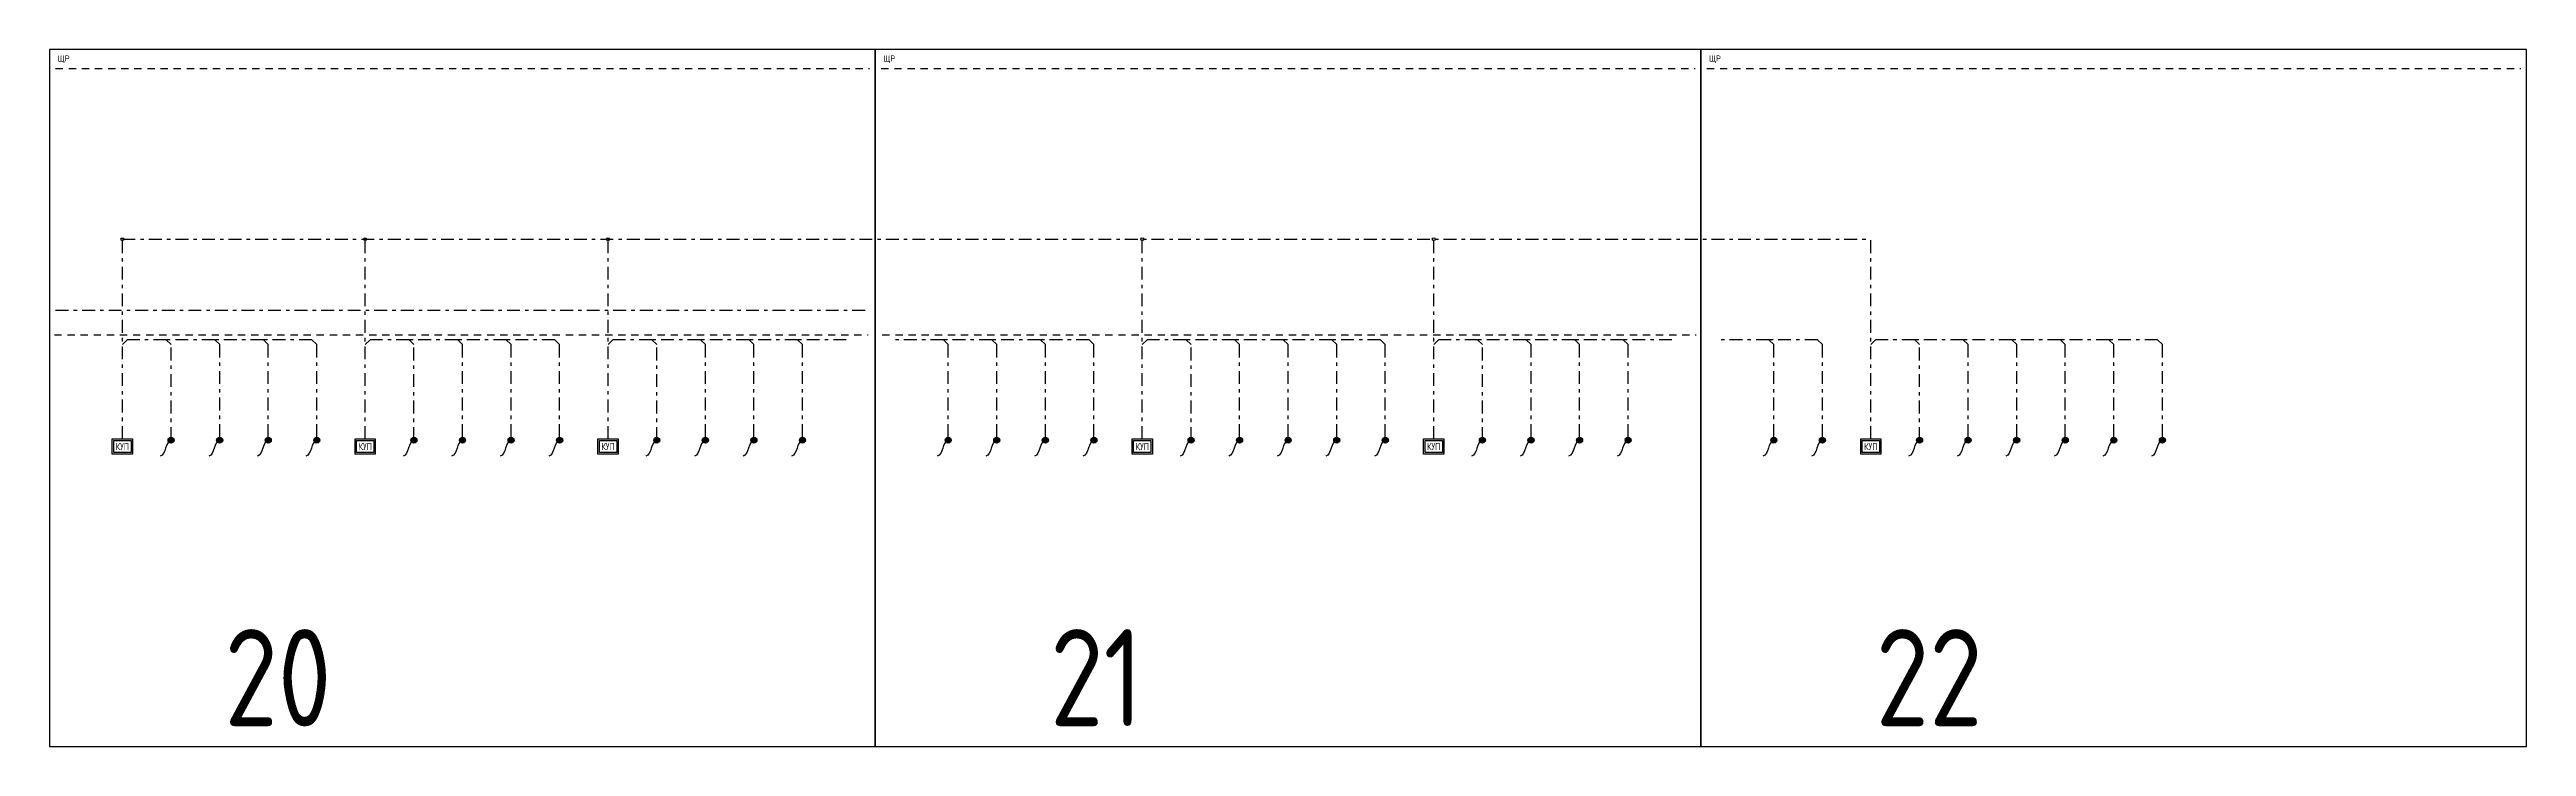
# Model space of a CAD drawing. Header units: millimetres. Extents: x -174 to 283928, y 1291 to 21053.
# Drawn here: x 6515 to 7535, y 1291 to 1578 of the extents above; entities that cross this region are included whole.
import ezdxf
from ezdxf.enums import TextEntityAlignment as Align

# ---------------------------------------------------------------- set-up
doc = ezdxf.new("R2010")
doc.units = ezdxf.units.MM
doc.linetypes.add('JIS_02_0.7', pattern=[1.35, 0.75, -0.6])
doc.linetypes.add('Штрихштриховая', pattern=[10.936111, 5.291667, -2.116667, 1.411111, -2.116667])
doc.layers.add('0_UNC_12 ДСУП. Оборудование', color=104, linetype='Continuous')
doc.layers.add('Нумерация QF', color=7, linetype='Continuous')
doc.styles.add('Unecom', font='GOST2304A.ttf', dxfattribs={"height": 2.5})
doc.styles.add('СПДС1.8', font='isocpeur.ttf', dxfattribs={"width": 0.8, "height": 1.8})

msp = doc.modelspace()

# ---------------------------------------------------------------- texts
at = {"layer": 'Defpoints', "color": 6, "char_height": 40, "attachment_point": 1, "style": 'Unecom'}
for s, insert in [('20', (6587.024, 1339.307)), ('21', (6927.024, 1339.307)), ('22', (7267.024, 1339.307))]:
    msp.add_mtext_dynamic_manual_height_columns(s, width=99.92054, gutter_width=12.5, heights=[0], dxfattribs=dict(at, insert=insert))
at = {"layer": 'Нумерация QF', "char_height": 2.5, "attachment_point": 1, "style": 'Unecom'}
for insert in [(6518.367, 1575.564), (6858.367, 1575.564), (7198.367, 1575.564)]:
    msp.add_mtext_dynamic_manual_height_columns('ЩР', width=13.62236, gutter_width=12.5, heights=[0], dxfattribs=dict(at, insert=insert))

# ---------------------------------------------------------------- blocks, each defined once
blk = doc.blocks.new('*U115')
at = {"color": 0, "linetype": 'ByBlock'}
blk.add_wipeout([(1.88, 2.52), (1.88, -2.48), (-1.87, -2.48), (-1.87, 2.52)], dxfattribs=at)
at = {"color": 0, "linetype": 'ByBlock', "lineweight": -2}
for points in [[(1.88, 2.52), (1.88, -2.48), (-1.87, -2.48), (-1.87, 2.52)], [(1.52, 2.16), (1.52, -2.13), (-1.51, -2.13), (-1.51, 2.16)]]:
    blk.add_lwpolyline(points, close=True, dxfattribs=at)
at = {"color": 0, "linetype": 'ByBlock', "lineweight": -2, "style": 'СПДС1.8', "width": 0.8}
blk.add_text('КУП', height=1.8, rotation=270, dxfattribs=at).set_placement((0.01, 0.02), align=Align.MIDDLE_CENTER)
blk = doc.blocks.new('*U78')
h = blk.add_hatch()
h.set_pattern_fill('ANGLE', color=0)
h.set_pattern_definition([(0, (-2.5674, 3.856), (0, 6.985), [5.08, -1.905]), (90, (-2.5674, 3.856), (-6.985, 4e-16), [5.08, -1.905])])
h.paths.add_polyline_path([(1.2, -1.3, 1), (-1.3, -1.3, 1)])
at = {"linetype": 'ByBlock'}
h = blk.add_hatch(color=0, dxfattribs=at)
h.dxf.hatch_style = 1
h.paths.add_polyline_path([(1.2, -1.3, 1), (-1.3, -1.3, 1)])
at = {"color": 0, "linetype": 'ByBlock'}
blk.add_circle((0, -1.3), 1.25, dxfattribs=at)
at = {"color": 0, "linetype": 'ByBlock', "start_tangent": (-9.510702, -2.8276), "end_tangent": (-11.984182, -3.983771)}
blk.add_spline([(0, -1.3), (-4.5, -7.9)], degree=3, dxfattribs=at)

# ---------------------------------------------------------------- linework, layer by layer
at = {"color": 6}
for points in [[(6855, 1577.99), (6515, 1577.99), (6515, 1290.99), (6855, 1290.99), (6855, 1577.99)], [(7195, 1577.99), (6855, 1577.99), (6855, 1290.99), (7195, 1290.99), (7195, 1577.99)], [(7535, 1577.99), (7195, 1577.99), (7195, 1290.99), (7535, 1290.99), (7535, 1577.99)]]:
    msp.add_lwpolyline(points, dxfattribs=at)
at = {"linetype": 'JIS_02_0.7', "ltscale": 4}
for points in [[(6517.499, 1570.16), (6852.679, 1570.16)], [(6857.499, 1570.16), (7192.679, 1570.16)], [(7197.499, 1570.16), (7532.679, 1570.16)], [(6516.982, 1460.471), (6852.162, 1460.471)], [(6857.939, 1460.471), (7193.119, 1460.471)], [(6857.939, 1460.471), (7193.119, 1460.471)]]:
    msp.add_lwpolyline(points, dxfattribs=at)
at = {"color": 3, "linetype": 'Штрихштриховая'}
for points in [[(6545, 1499.942), (6760.993, 1499.942)], [(6760.993, 1499.942), (7100.993, 1499.942)], [(7100.993, 1499.942), (7265, 1499.942)], [(6517.5, 1470.628), (6852.679, 1470.628)], [(6585.071, 1418.422), (6585.071, 1456.49), (6583.071, 1458.49), (6563.071, 1458.49)], [(6605.071, 1418.422), (6605.071, 1456.49), (6603.071, 1458.49), (6583.071, 1458.49)], [(6625.071, 1418.422), (6625.071, 1456.49), (6623.071, 1458.49), (6603.071, 1458.49)], [(6685.071, 1418.422), (6685.071, 1456.49), (6683.071, 1458.49), (6663.071, 1458.49)], [(6705.071, 1418.422), (6705.071, 1456.49), (6703.071, 1458.49), (6683.071, 1458.49)], [(6725.071, 1418.422), (6725.071, 1456.49), (6723.071, 1458.49), (6703.071, 1458.49)], [(6785.071, 1418.422), (6785.071, 1456.49), (6783.071, 1458.49), (6763.071, 1458.49)], [(6805.071, 1418.422), (6805.071, 1456.49), (6803.071, 1458.49), (6783.071, 1458.49)], [(6825.071, 1418.422), (6825.071, 1456.49), (6823.071, 1458.49), (6803.071, 1458.49)], [(6843.071, 1458.49), (6823.071, 1458.49)], [(6885.071, 1418.422), (6885.071, 1456.49), (6883.071, 1458.49), (6863.071, 1458.49)], [(6905.071, 1418.422), (6905.071, 1456.49), (6903.071, 1458.49), (6883.071, 1458.49)], [(6925.071, 1418.422), (6925.071, 1456.49), (6923.071, 1458.49), (6903.071, 1458.49)], [(6945.071, 1418.422), (6945.071, 1456.49), (6943.071, 1458.49), (6923.071, 1458.49)], [(7005.071, 1418.422), (7005.071, 1456.49), (7003.071, 1458.49), (6983.071, 1458.49)], [(7025.071, 1418.422), (7025.071, 1456.49), (7023.071, 1458.49), (7003.071, 1458.49)], [(7045.071, 1418.422), (7045.071, 1456.49), (7043.071, 1458.49), (7023.071, 1458.49)], [(7065.071, 1418.422), (7065.071, 1456.49), (7063.071, 1458.49), (7043.071, 1458.49)], [(7125.071, 1418.422), (7125.071, 1456.49), (7123.071, 1458.49), (7102.646, 1458.49)], [(7145.071, 1418.422), (7145.071, 1456.49), (7143.071, 1458.49), (7123.071, 1458.49)], [(7165.071, 1418.422), (7165.071, 1456.49), (7163.071, 1458.49), (7143.071, 1458.49)], [(7183.071, 1458.49), (7163.071, 1458.49)], [(7225.071, 1418.422), (7225.071, 1456.49), (7223.071, 1458.49), (7203.071, 1458.49)], [(7245.071, 1418.422), (7245.071, 1456.49), (7243.071, 1458.49), (7223.071, 1458.49)], [(7305.071, 1418.422), (7305.071, 1456.49), (7303.071, 1458.49), (7283.071, 1458.49)], [(7325.071, 1418.422), (7325.071, 1456.49), (7323.071, 1458.49), (7303.071, 1458.49)], [(7345.071, 1418.422), (7345.071, 1456.49), (7343.071, 1458.49), (7323.071, 1458.49)], [(7365.071, 1418.422), (7365.071, 1456.49), (7363.071, 1458.49), (7343.071, 1458.49)], [(7385.071, 1418.422), (7385.071, 1456.49), (7383.071, 1458.49), (7363.071, 1458.49)]]:
    msp.add_lwpolyline(points, dxfattribs=at)
at = {"color": 0, "linetype": 'ByBlock', "lineweight": -3}
for centre in [(6545, 1499.942), (6645, 1499.942), (6745, 1499.942), (6965, 1499.942), (7085, 1499.942)]:
    msp.add_circle(centre, 0.575, dxfattribs=at)

# ---------------------------------------------------------------- block references
at = {"color": 3, "linetype": 'ByBlock'}
for p in [(6565.071, 1418.422), (6585.071, 1418.422), (6605.071, 1418.422), (6625.071, 1418.422), (6665.071, 1418.422), (6685.071, 1418.422), (6705.071, 1418.422), (6725.071, 1418.422), (6765.071, 1418.422), (6785.071, 1418.422), (6805.071, 1418.422), (6825.071, 1418.422), (6885.071, 1418.422), (6905.071, 1418.422), (6925.071, 1418.422), (6945.071, 1418.422), (6985.071, 1418.422), (7005.071, 1418.422), (7025.071, 1418.422), (7045.071, 1418.422), (7045.071, 1418.422), (7065.071, 1418.422), (7065.071, 1418.422), (7105.071, 1418.422), (7125.071, 1418.422), (7125.071, 1418.422), (7145.071, 1418.422), (7145.071, 1418.422), (7165.071, 1418.422), (7165.071, 1418.422), (7225.071, 1418.422), (7225.071, 1418.422), (7245.071, 1418.422), (7245.071, 1418.422), (7285.071, 1418.422), (7305.071, 1418.422), (7325.071, 1418.422), (7345.071, 1418.422), (7365.071, 1418.422), (7365.071, 1418.422), (7385.071, 1418.422), (7385.071, 1418.422)]:
    msp.add_blockref('*U78', p, dxfattribs=at)

msp.set_redraw_order([(e.dxf.handle, doc.entitydb.next_handle()) for e in msp.query("TEXT MTEXT ATTDEF DIMENSION ARC_DIMENSION")])  # texts and dimensions are drawn at this point

# ---------------------------------------------------------------- next in the draw order: block references
at = {"layer": '0_UNC_12 ДСУП. Оборудование', "color": 3, "lineweight": -3, "xscale": 1.659939670992137, "yscale": 1.659939670992137, "zscale": 1.659939670992137, "rotation": 90}
for p in [(6545.026, 1414.487), (6645.026, 1414.487), (6745.026, 1414.487), (6965.026, 1414.487), (7085.026, 1414.487), (7265.026, 1414.487)]:
    msp.add_blockref('*U115', p, dxfattribs=at)

# ---------------------------------------------------------------- next in the draw order: linework, layer by layer
at = {"color": 3, "linetype": 'Штрихштриховая'}
for points in [[(6545, 1417.609), (6545, 1499.942)], [(6645, 1417.609), (6645, 1499.942)], [(6745, 1417.609), (6745, 1499.942)], [(6965, 1417.609), (6965, 1499.942)], [(7085, 1417.609), (7085, 1499.942)], [(7265, 1417.609), (7265, 1499.942)], [(6565.071, 1417.172), (6565.071, 1456.49), (6563.071, 1458.49), (6547, 1458.49), (6545, 1456.49), (6545, 1456.49)], [(6665.071, 1417.172), (6665.071, 1456.49), (6663.071, 1458.49), (6647, 1458.49), (6645, 1456.49), (6645, 1456.49)], [(6765.071, 1417.172), (6765.071, 1456.49), (6763.071, 1458.49), (6747, 1458.49), (6745, 1456.49), (6745, 1456.49)], [(6985.071, 1417.172), (6985.071, 1456.49), (6983.071, 1458.49), (6967, 1458.49), (6965, 1456.49), (6965, 1456.49)], [(7105.071, 1417.172), (7105.071, 1456.49), (7103.071, 1458.49), (7087, 1458.49), (7085, 1456.49), (7085, 1456.49)], [(7285.071, 1417.172), (7285.071, 1456.49), (7283.071, 1458.49), (7267, 1458.49), (7265, 1456.49), (7265, 1456.49)]]:
    msp.add_lwpolyline(points, dxfattribs=at)

doc.saveas('drawing.dxf')
